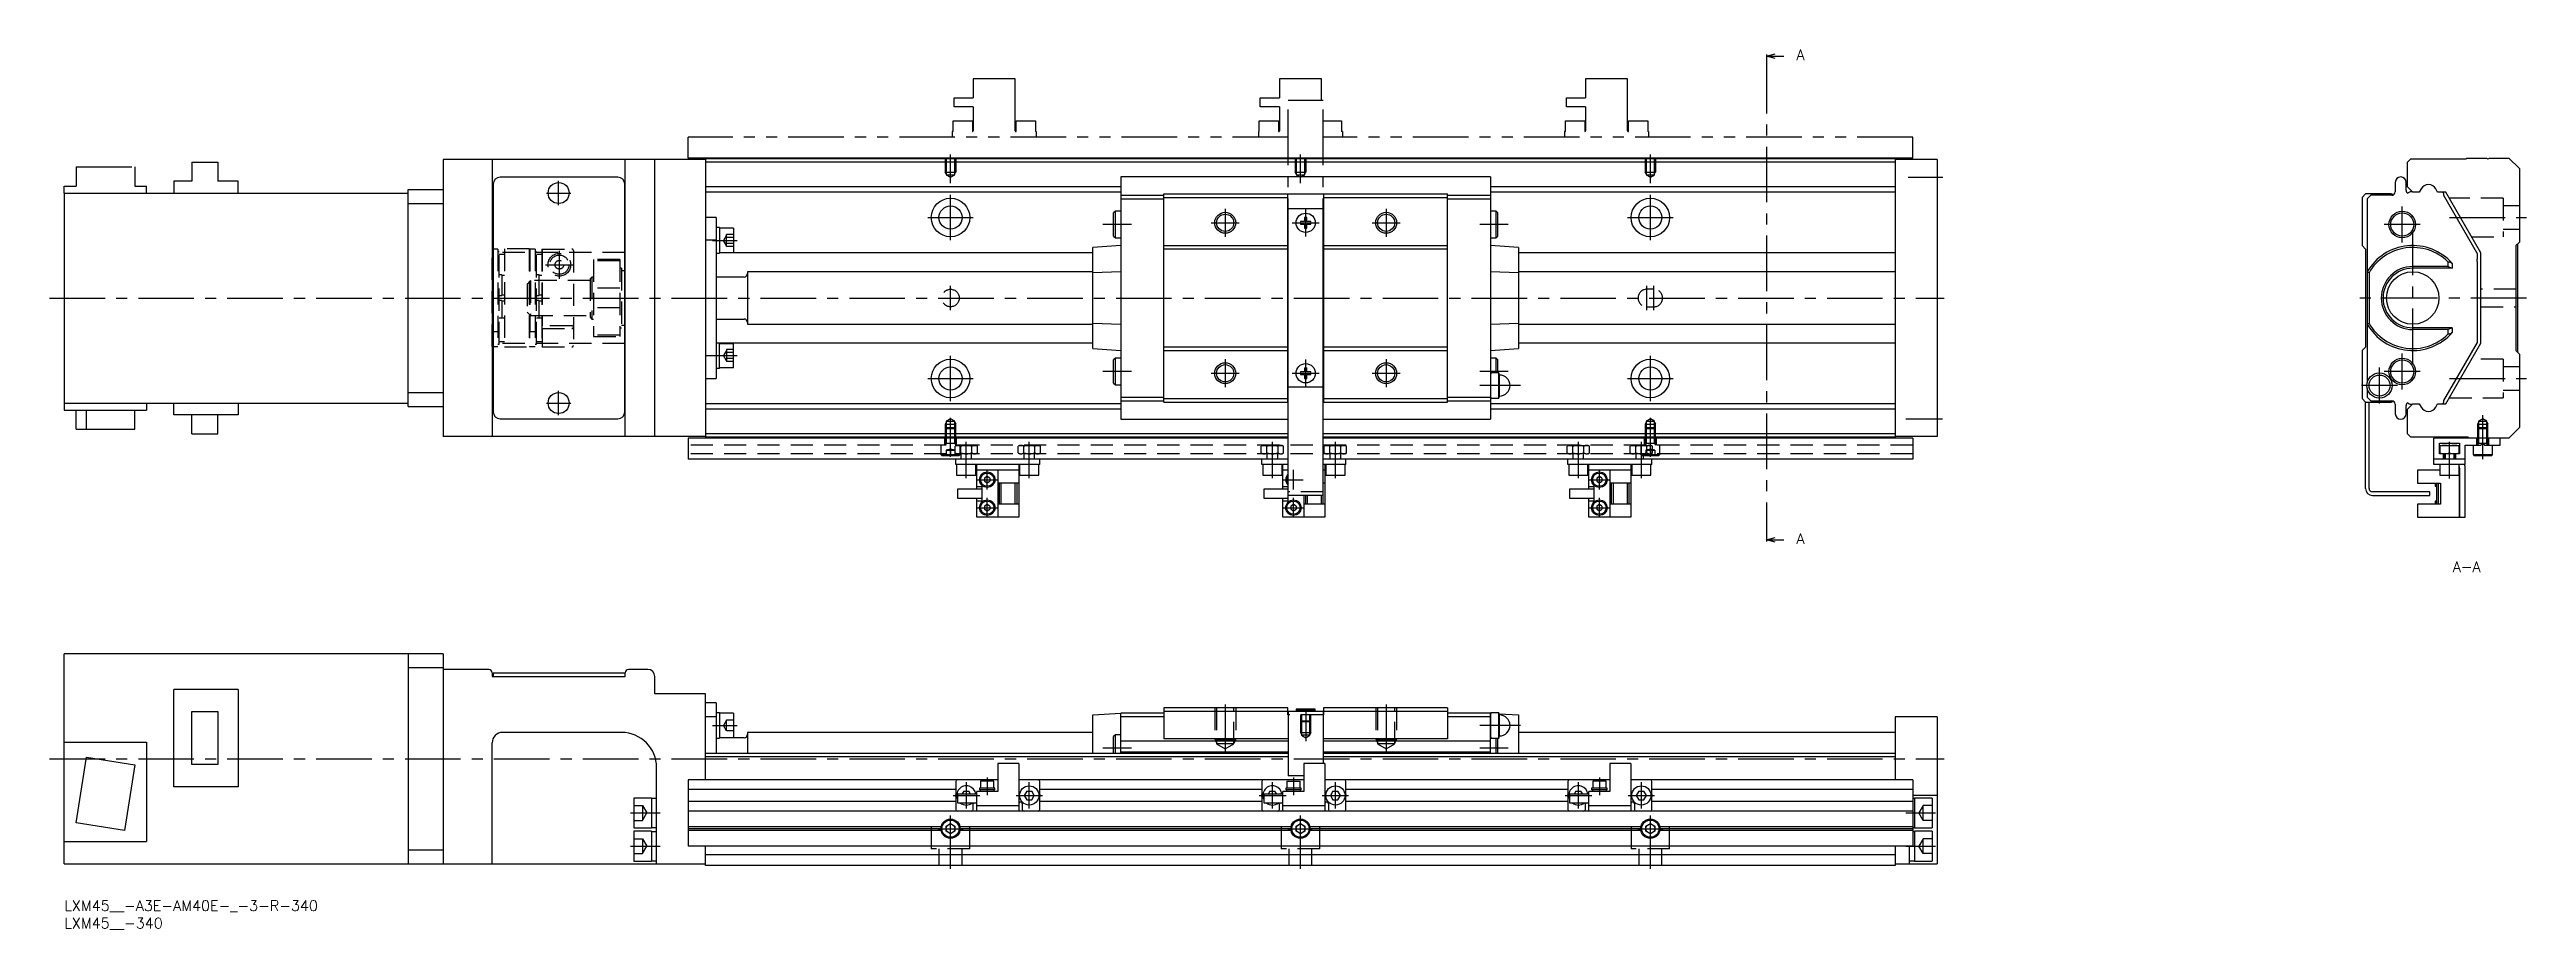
# Model space of a CAD drawing. Extents: x -4 to 704, y -8 to 243.
import ezdxf

# ---------------------------------------------------------------- set-up
doc = ezdxf.new("R2010")
doc.units = 0
doc.header["$LTSCALE"] = 0.5
for name, pattern in [('CENTER', [50.8, 31.75, -6.35, 6.35, -6.35]), ('DASHED', [19.05, 12.7, -6.35]), ('PHANTOM', [63.5, 31.75, -6.35, 6.35, -6.35, 6.35, -6.35])]:
    doc.linetypes.add(name, pattern=pattern)
for name, color, linetype in [('MSM_CENTER', 1, 'CENTER'), ('MSM_CONTINUOUS', 7, 'CONTINUOUS'), ('MSM_DASHED', 4, 'DASHED'), ('MSM_IMAGINARY', 6, 'PHANTOM'), ('MSM_NARROW', 5, 'CONTINUOUS'), ('MSM_PART_NUMBER', 7, 'CONTINUOUS')]:
    doc.layers.add(name, color=color, linetype=linetype)
doc.styles.get("Standard").update_dxf_attribs({"font": 'txt.shx', "height": 3, "bigfont": 'bigfont.shx'})

msp = doc.modelspace()

# ---------------------------------------------------------------- texts
at = {"layer": 'MSM_PART_NUMBER'}
for s, p in [('A', (495.08, 240.11)), ('A', (495.08, 101.88)), ('A-A', (682.61, 93.81))]:
    msp.add_text(s, height=3, dxfattribs=at).set_placement(p)

# ---------------------------------------------------------------- blocks, each defined once
blk = doc.blocks.new('*U8')
at = {"layer": 'MSM_PART_NUMBER'}
blk.add_text('LXM45__-A3E-AM40E-_-3-R-340', height=3, dxfattribs=at).set_placement((0, -3))
blk = doc.blocks.new('*U9')
at = {"layer": 'MSM_PART_NUMBER'}
blk.add_text('LXM45__-340', height=3, dxfattribs=at).set_placement((0, -8))

# ---------------------------------------------------------------- linework, layer by layer
at = {"layer": 'MSM_CENTER'}
for p, q in [((486.46, 240.74), (486.46, 103.51)), ((253.3, 204.91), (253.3, 213.12)), ((353.3, 204.91), (353.3, 213.12)), ((453.3, 204.91), (453.3, 213.12)), ((141.3, 198.62), (141.3, 205.62)), ((526.98, 206.62), (536.92, 206.62)), ((137.8, 202.12), (144.8, 202.12)), ((253.3, 188.62), (253.3, 201.62)), ((453.3, 188.62), (453.3, 201.62)), ((668.19, 188), (668.19, 198.25)), ((246.8, 195.12), (259.8, 195.12)), ((305, 193.12), (296.8, 193.12)), ((327.8, 193.62), (335.8, 193.62)), ((331.8, 197.62), (331.8, 189.62)), ((350.91, 193.62), (358.69, 193.62)), ((354.8, 189.74), (354.8, 197.51)), ((373.8, 193.62), (381.8, 193.62)), ((377.8, 197.62), (377.8, 189.62)), ((412.7, 193.12), (404.6, 193.12)), ((446.8, 195.12), (459.8, 195.12)), ((673.32, 193.12), (663.06, 193.12)), ((681.72, 195.12), (703.69, 195.12)), ((141.5, 177.63), (141.5, 185.63)), ((185.3, 188.58), (192.3, 188.58)), ((671.19, 153.22), (671.19, 191.02)), ((137.5, 181.63), (145.5, 181.63)), ((-4.2, 172.12), (537.3, 172.12)), ((253.3, 168.62), (253.3, 175.62)), ((452.3, 168.62), (452.3, 175.62)), ((454.3, 168.62), (454.3, 175.62)), ((703.69, 172.12), (655.69, 172.12)), ((668.19, 146), (668.19, 156.25)), ((185.3, 155.67), (192.3, 155.67)), ((246.8, 149.12), (259.8, 149.12)), ((253.3, 142.62), (253.3, 155.62)), ((305, 151.12), (296.8, 151.12)), ((327.8, 150.62), (335.8, 150.62)), ((331.8, 154.62), (331.8, 146.62)), ((350.91, 150.62), (358.69, 150.62)), ((354.8, 146.74), (354.8, 154.51)), ((373.8, 150.62), (381.8, 150.62)), ((377.8, 154.62), (377.8, 146.62)), ((412.7, 151.12), (404.6, 151.12)), ((446.8, 149.12), (459.8, 149.12)), ((453.3, 142.62), (453.3, 155.62)), ((661.69, 142), (661.69, 152.25)), ((673.32, 151.12), (663.06, 151.12)), ((681.72, 149.12), (703.69, 149.12)), ((137.8, 142.12), (144.8, 142.12)), ((141.3, 138.62), (141.3, 145.62)), ((416.2, 147.12), (404.6, 147.12)), ((666.82, 147.12), (656.56, 147.12)), ((253.3, 126.72), (253.3, 137.91)), ((453.3, 126.72), (453.3, 137.91)), ((526.3, 137.62), (536.8, 137.62)), ((691.18, 126.12), (691.18, 138.63)), ((257.8, 120.62), (257.8, 131.02)), ((275.8, 120.62), (275.8, 131.02)), ((345.3, 120.62), (345.3, 131.02)), ((363.3, 120.62), (363.3, 131.02)), ((432.73, 120.62), (432.73, 131.02)), ((450.73, 120.62), (450.73, 131.02)), ((681.69, 120.52), (681.69, 131.02)), ((263.8, 117.41), (263.8, 123.03)), ((351.3, 117.41), (351.3, 123.03)), ((438.73, 117.41), (438.73, 123.03)), ((260.99, 120.22), (266.61, 120.22)), ((263.8, 109.41), (263.8, 115.03)), ((348.49, 120.22), (354.11, 120.22)), ((351.3, 109.41), (351.3, 115.03)), ((435.92, 120.22), (441.54, 120.22)), ((438.73, 109.41), (438.73, 115.03)), ((260.99, 112.22), (266.61, 112.22)), ((348.49, 112.22), (354.11, 112.22)), ((435.92, 112.22), (441.54, 112.22)), ((185.3, 50), (192.3, 50)), ((331.8, 56), (331.8, 42.3)), ((354.8, 54), (354.8, 45.5)), ((377.8, 56), (377.8, 42.3)), ((416.2, 50), (404.6, 50)), ((305, 43.5), (296.8, 43.5)), ((412.7, 43.5), (404.6, 43.5)), ((-4.2, 40.5), (537.3, 40.5)), ((254.05, 30), (261.69, 30)), ((257.87, 26.25), (257.87, 33.75)), ((263.8, 35.1), (263.8, 30.1)), ((272.05, 30), (279.55, 30)), ((275.8, 26.25), (275.8, 33.75)), ((341.55, 30), (349.19, 30)), ((345.3, 26.25), (345.3, 33.75)), ((351.3, 35.1), (351.3, 30.1)), ((359.55, 30), (367.05, 30)), ((363.3, 26.25), (363.3, 33.75)), ((428.98, 30), (436.62, 30)), ((432.73, 26.25), (432.73, 33.75)), ((432.8, 27.11), (432.8, 32.89)), ((438.73, 35.1), (438.73, 30.1)), ((446.98, 30), (454.48, 30)), ((450.73, 26.25), (450.73, 33.75)), ((161.8, 25), (170.3, 25)), ((253.3, 9), (253.3, 24.25)), ((353.3, 9), (353.3, 24.25)), ((453.3, 9), (453.3, 24.25)), ((526.3, 25), (534.8, 25)), ((161.8, 15.5), (170.3, 15.5)), ((249.68, 20.5), (256.93, 20.5)), ((349.68, 20.5), (356.68, 20.5)), ((449.68, 20.5), (456.93, 20.5)), ((526.3, 15.5), (534.8, 15.5))]:
    msp.add_line(p, q, dxfattribs=at)
at = {"layer": 'MSM_CONTINUOUS'}
for p, q in [((486.46, 241.24), (488.96, 241.91)), ((486.46, 241.74), (486.46, 240.74)), ((486.46, 241.24), (491.46, 241.24)), ((488.96, 240.57), (486.46, 241.24)), ((183.3, 211.72), (108.3, 211.72)), ((108.3, 211.72), (108.3, 132.52)), ((122.3, 211.72), (122.3, 132.52)), ((158.2, 206.62), (124.6, 206.62)), ((160.3, 132.52), (160.3, 211.72)), ((168.8, 132.52), (168.8, 211.72)), ((523.3, 212.12), (183.3, 212.12)), ((183.3, 212.12), (183.3, 132.12)), ((523.3, 211.92), (183.3, 211.92)), ((523.3, 210.92), (183.3, 210.92)), ((407.6, 206.72), (302, 206.72)), ((302, 206.72), (302, 137.52)), ((407.6, 206.72), (407.6, 137.52)), ((523.3, 212.12), (523.3, 132.12)), ((535.3, 211.72), (523.3, 211.72)), ((535.3, 211.72), (535.3, 132.52)), ((669.69, 210.92), (670.69, 211.92)), ((669.69, 203.87), (669.69, 210.92)), ((670.69, 211.92), (686.49, 211.92)), ((686.49, 211.92), (686.69, 212.12)), ((686.69, 212.12), (692.29, 212.12)), ((693.09, 212.12), (698.69, 212.12)), ((698.69, 212.12), (701.69, 209.12)), ((701.69, 209.12), (701.69, 188.12)), ((0, 202.12), (0, 140.12)), ((0, 202.12), (98.3, 202.12)), ((98.3, 141.12), (98.3, 203.12)), ((98.3, 203.12), (108.3, 203.12)), ((98.3, 199.12), (108.3, 199.12)), ((122.6, 202.22), (122.3, 202.22)), ((122.6, 204.62), (122.6, 139.62)), ((160.2, 139.62), (160.2, 204.62)), ((160.3, 202.22), (160.2, 202.22)), ((302, 203.87), (183.3, 203.87)), ((302, 202.37), (183.3, 202.37)), ((302, 201.47), (314.3, 201.47)), ((302, 200.47), (314.3, 200.47)), ((314.3, 201.88), (395.3, 201.88)), ((314.3, 142.38), (314.3, 201.88)), ((314.3, 200.88), (349.7, 200.88)), ((349.7, 142.38), (349.7, 201.88)), ((359.9, 201.88), (359.9, 142.38)), ((359.9, 200.88), (395.3, 200.88)), ((395.3, 142.38), (395.3, 201.88)), ((395.3, 201.47), (407.6, 201.47)), ((395.3, 200.47), (407.6, 200.47)), ((523.3, 203.87), (407.6, 203.87)), ((523.3, 202.37), (407.6, 202.37)), ((657.69, 201.87), (656.69, 200.87)), ((656.69, 200.87), (656.69, 187.12)), ((665.06, 201.87), (657.69, 201.87)), ((659.19, 201.47), (658.19, 200.47)), ((658.19, 200.47), (658.19, 147.97)), ((665.19, 201.47), (659.19, 201.47)), ((666.19, 205.17), (666.19, 202.47)), ((669.29, 202.87), (669.29, 205.17)), ((671.19, 202.37), (669.69, 203.87)), ((671.14, 202.42), (670.49, 202.42)), ((673.07, 202.37), (671.19, 202.37)), ((673.59, 203.27), (673.07, 202.37)), ((678.3, 202.37), (677.79, 203.27)), ((680.69, 202.37), (678.3, 202.37)), ((680.08, 201.42), (680.08, 201.62)), ((689.69, 184.79), (680.08, 201.42)), ((690.69, 185.05), (680.69, 202.37)), ((122.6, 197.72), (122.3, 197.72)), ((160.3, 197.72), (160.2, 197.72)), ((186.3, 195.12), (183.3, 195.12)), ((186.3, 195.12), (186.3, 149.12)), ((187.3, 192.23), (186.3, 192.23)), ((187.3, 192.23), (187.3, 184.93)), ((191.3, 192.08), (187.3, 192.08)), ((191.3, 192.08), (191.3, 185.08)), ((300.4, 196.92), (299.9, 196.42)), ((299.9, 189.82), (299.9, 196.42)), ((300.4, 189.32), (300.4, 196.92)), ((302, 196.92), (300.4, 196.92)), ((359.8, 197.62), (349.8, 197.62)), ((349.8, 114.22), (349.8, 197.62)), ((354.43, 193.99), (353.29, 193.99)), ((353.29, 193.25), (354.43, 193.25)), ((354.43, 195.13), (354.43, 193.99)), ((354.43, 193.25), (354.43, 192.12)), ((355.17, 193.99), (355.17, 195.13)), ((356.31, 193.99), (355.17, 193.99)), ((355.17, 193.25), (356.31, 193.25)), ((355.17, 192.12), (355.17, 193.25)), ((359.8, 113.22), (359.8, 197.62)), ((409.2, 196.92), (407.6, 196.92)), ((409.7, 196.42), (409.2, 196.92)), ((409.2, 189.32), (409.2, 196.92)), ((409.7, 189.82), (409.7, 196.42)), ((122.6, 185.12), (122.3, 185.12)), ((160.3, 185.12), (160.2, 185.12)), ((186.3, 188.65), (183.3, 188.65)), ((186.3, 184.93), (187.3, 184.93)), ((187.3, 185.08), (191.3, 185.08)), ((294, 185.05), (187.3, 185.05)), ((302, 187.12), (294, 186.57)), ((294, 157.68), (294, 186.57)), ((299.9, 189.82), (300.4, 189.32)), ((300.4, 189.32), (302, 189.32)), ((314.3, 187.13), (349.7, 187.13)), ((314.3, 186.13), (349.7, 186.13)), ((359.9, 187.13), (395.3, 187.13)), ((359.9, 186.13), (395.3, 186.13)), ((407.6, 189.32), (409.2, 189.32)), ((415.6, 186.57), (407.6, 187.12)), ((409.2, 189.32), (409.7, 189.82)), ((415.6, 186.57), (415.6, 157.68)), ((523.3, 185.05), (415.6, 185.05)), ((656.69, 187.12), (657.69, 186.12)), ((657.69, 186.12), (657.69, 158.12)), ((689.69, 183.27), (689.69, 184.79)), ((690.69, 159.2), (690.69, 185.05)), ((701.69, 188.12), (700.69, 187.12)), ((700.69, 187.12), (700.69, 157.12)), ((701.19, 156.62), (701.19, 187.62)), ((160.3, 179.87), (160.2, 179.87)), ((194.3, 178.12), (186.3, 178.12)), ((195.3, 179.62), (195.3, 164.62)), ((294, 179.62), (195.3, 179.62)), ((302, 179.61), (294, 179.36)), ((415.6, 179.36), (407.6, 179.61)), ((523.3, 179.62), (415.6, 179.62)), ((658.69, 179.36), (658.19, 179.61)), ((658.69, 179.36), (658.69, 164.89)), ((681.25, 181.12), (671.19, 181.12)), ((682.47, 180.62), (671.19, 180.62)), ((681.25, 182.49), (681.25, 181.12)), ((681.25, 181.12), (682.47, 180.62)), ((682.47, 182.01), (682.47, 180.62)), ((689.69, 159.46), (689.69, 182.47)), ((160.2, 164.37), (160.3, 164.37)), ((186.3, 166.12), (194.3, 166.12)), ((195.3, 164.62), (294, 164.62)), ((294, 164.89), (302, 164.64)), ((407.6, 164.64), (415.6, 164.89)), ((415.6, 164.62), (523.3, 164.62)), ((658.19, 164.64), (658.69, 164.89)), ((682.47, 163.62), (671.19, 163.62)), ((681.25, 163.12), (671.19, 163.12)), ((682.47, 163.62), (681.25, 163.12)), ((681.25, 163.12), (681.25, 161.76)), ((682.47, 163.62), (682.47, 162.24)), ((122.6, 159.12), (122.3, 159.12)), ((160.3, 159.12), (160.2, 159.12)), ((186.3, 159.32), (187.3, 159.32)), ((187.3, 152.02), (187.3, 159.32)), ((294, 159.2), (187.3, 159.2)), ((187.3, 159.17), (191.3, 159.17)), ((191.3, 152.17), (191.3, 159.17)), ((294, 157.68), (302, 157.12)), ((314.3, 158.13), (349.7, 158.13)), ((314.3, 157.13), (349.7, 157.13)), ((359.9, 158.13), (395.3, 158.13)), ((359.9, 157.13), (395.3, 157.13)), ((407.6, 157.12), (415.6, 157.68)), ((523.3, 159.2), (415.6, 159.2)), ((657.69, 158.12), (656.69, 157.12)), ((656.69, 157.12), (656.69, 143.37)), ((680.08, 142.82), (689.69, 159.46)), ((680.69, 141.87), (690.69, 159.2)), ((700.69, 157.12), (701.69, 156.12)), ((701.69, 156.12), (701.69, 135.12)), ((186.3, 155.6), (183.3, 155.6)), ((183.3, 149.12), (186.3, 149.12)), ((187.3, 152.02), (186.3, 152.02)), ((191.3, 152.17), (187.3, 152.17)), ((300.4, 154.92), (299.9, 154.42)), ((299.9, 147.82), (299.9, 154.42)), ((300.4, 147.32), (300.4, 154.92)), ((302, 154.92), (300.4, 154.92)), ((354.43, 150.99), (353.29, 150.99)), ((353.29, 150.25), (354.43, 150.25)), ((354.43, 152.13), (354.43, 150.99)), ((354.43, 150.25), (354.43, 149.12)), ((355.17, 150.99), (355.17, 152.13)), ((356.31, 150.99), (355.17, 150.99)), ((355.17, 149.12), (355.17, 150.25)), ((355.17, 150.25), (356.31, 150.25)), ((409.2, 154.92), (407.6, 154.92)), ((407.76, 150.72), (407.6, 150.12)), ((407.76, 143.52), (407.76, 150.72)), ((410.04, 150.72), (407.76, 150.72)), ((409.7, 154.42), (409.2, 154.92)), ((409.2, 150.72), (409.2, 154.92)), ((409.7, 150.72), (409.7, 154.42)), ((410.04, 143.52), (410.04, 150.72)), ((410.2, 150.12), (410.04, 150.72)), ((410.2, 144.12), (410.2, 150.12)), ((0, 142.12), (98.3, 142.12)), ((23.5, 142.12), (23.5, 140.12)), ((31.35, 138.72), (31.35, 142.12)), ((49.7, 142.12), (49.7, 138.72)), ((98.3, 145.12), (108.3, 145.12)), ((122.6, 146.52), (122.3, 146.52)), ((122.3, 142.02), (122.6, 142.02)), ((160.3, 146.52), (160.2, 146.52)), ((160.2, 142.02), (160.3, 142.02)), ((302, 141.87), (183.3, 141.87)), ((299.9, 147.82), (300.4, 147.32)), ((300.4, 147.32), (302, 147.32)), ((302, 143.77), (314.3, 143.77)), ((302, 142.77), (314.3, 142.77)), ((314.3, 143.38), (349.7, 143.38)), ((314.3, 142.38), (349.8, 142.38)), ((359.8, 142.38), (395.3, 142.38)), ((359.9, 143.38), (395.3, 143.38)), ((395.3, 143.77), (407.6, 143.77)), ((395.3, 142.77), (407.6, 142.77)), ((407.6, 144.12), (407.76, 143.52)), ((523.3, 141.87), (407.6, 141.87)), ((407.76, 143.52), (410.04, 143.52)), ((410.04, 143.52), (410.2, 144.12)), ((656.69, 143.37), (657.69, 142.37)), ((657.69, 117.72), (657.69, 142.37)), ((657.69, 142.37), (665.06, 142.37)), ((658.19, 146.28), (658.19, 143.77)), ((658.19, 143.77), (659.19, 142.77)), ((658.69, 117.72), (658.69, 142.37)), ((659.19, 142.77), (665.19, 142.77)), ((666.19, 141.77), (666.19, 139.07)), ((669.69, 140.37), (671.19, 141.87)), ((670.49, 141.82), (671.14, 141.82)), ((671.19, 141.87), (673.07, 141.87)), ((673.07, 141.87), (673.59, 140.98)), ((677.79, 140.98), (678.3, 141.87)), ((678.3, 141.87), (680.69, 141.87)), ((680.08, 142.62), (680.08, 142.82)), ((0, 140.12), (23.5, 140.12)), ((3.4, 134.62), (3.4, 140.12)), ((3.4, 134.62), (20.2, 134.62)), ((6.37, 134.62), (6.37, 140.12)), ((20.2, 134.62), (20.2, 140.12)), ((49.7, 138.72), (31.35, 138.72)), ((36.48, 133.32), (36.48, 138.72)), ((43.93, 133.32), (43.93, 138.72)), ((98.3, 141.12), (108.3, 141.12)), ((124.6, 137.62), (158.2, 137.62)), ((302, 140.37), (183.3, 140.37)), ((302, 137.52), (349.8, 137.52)), ((359.8, 137.52), (407.6, 137.52)), ((523.3, 140.37), (407.6, 140.37)), ((669.29, 139.07), (669.29, 141.37)), ((669.69, 133.32), (669.69, 140.37)), ((701.69, 135.12), (698.69, 132.12)), ((36.48, 133.32), (43.93, 133.32)), ((183.3, 132.52), (108.3, 132.52)), ((178.3, 132.12), (178.3, 126.12)), ((349.8, 132.12), (178.3, 132.12)), ((349.8, 133.32), (183.3, 133.32)), ((349.8, 132.32), (183.3, 132.32)), ((523.3, 133.32), (359.8, 133.32)), ((523.3, 132.32), (359.8, 132.32)), ((528.3, 132.12), (359.8, 132.12)), ((535.3, 132.52), (523.3, 132.52)), ((528.3, 132.12), (528.3, 126.12)), ((670.69, 132.32), (669.69, 133.32)), ((686.99, 132.32), (670.69, 132.32)), ((677.19, 124.52), (677.19, 132.12)), ((698.69, 132.12), (677.19, 132.12)), ((678.84, 130.62), (684.54, 130.62)), ((678.84, 127.62), (678.84, 130.62)), ((684.54, 127.62), (678.84, 127.62)), ((678.94, 130.02), (684.44, 130.02)), ((678.94, 130.02), (678.94, 127.62)), ((679.99, 126.12), (679.99, 127.62)), ((680.19, 127.62), (680.19, 126.12)), ((681.69, 127.87), (681.69, 129.78)), ((683.19, 126.12), (683.19, 127.62)), ((683.39, 127.62), (683.39, 126.12)), ((684.44, 127.62), (684.44, 130.02)), ((684.54, 130.62), (684.54, 127.62)), ((686.19, 124.52), (686.19, 130.12)), ((686.19, 130.12), (690.69, 130.12)), ((687.19, 132.12), (686.99, 132.32)), ((688.44, 130.12), (688.44, 127.42)), ((688.44, 127.42), (693.94, 127.42)), ((688.44, 127.42), (688.61, 127.12)), ((690.69, 130.12), (691.19, 130.62)), ((691.19, 130.62), (691.69, 130.12)), ((691.69, 130.12), (696.19, 130.12)), ((693.77, 127.12), (693.94, 127.42)), ((693.94, 127.42), (693.94, 130.12)), ((696.19, 130.12), (696.19, 132.12)), ((349.8, 126.12), (178.3, 126.12)), ((254.8, 124.52), (254.8, 126.12)), ((278.8, 124.52), (254.8, 124.52)), ((255.05, 124.52), (255.05, 121.52)), ((255.05, 121.52), (260.55, 121.52)), ((260.55, 121.52), (260.55, 124.52)), ((260.8, 117.47), (260.8, 124.39)), ((272.8, 122.92), (260.8, 122.92)), ((263.8, 121.09), (263.05, 120.66)), ((263.05, 120.66), (263.05, 119.79)), ((264.55, 120.66), (263.8, 121.09)), ((264.55, 120.66), (264.55, 119.79)), ((266.8, 122.92), (266.8, 109.52)), ((272.8, 124.39), (272.8, 109.52)), ((273.05, 124.52), (273.05, 121.52)), ((273.05, 121.52), (278.55, 121.52)), ((278.55, 121.52), (278.55, 124.52)), ((278.8, 124.52), (278.8, 126.12)), ((342.3, 124.52), (342.3, 126.12)), ((349.8, 124.52), (342.3, 124.52)), ((342.55, 124.52), (342.55, 121.52)), ((342.55, 121.52), (348.05, 121.52)), ((348.05, 121.52), (348.05, 124.52)), ((348.3, 117.47), (348.3, 124.39)), ((349.8, 122.92), (348.3, 122.92)), ((528.3, 126.12), (359.8, 126.12)), ((366.3, 124.52), (359.8, 124.52)), ((360.3, 122.92), (359.8, 122.92)), ((360.3, 124.39), (360.3, 109.52)), ((360.55, 124.52), (360.55, 121.52)), ((360.55, 121.52), (366.05, 121.52)), ((366.05, 121.52), (366.05, 124.52)), ((366.3, 124.52), (366.3, 126.12)), ((429.73, 124.52), (429.73, 126.12)), ((453.73, 124.52), (429.73, 124.52)), ((429.98, 124.52), (429.98, 121.52)), ((429.98, 121.52), (435.48, 121.52)), ((435.48, 121.52), (435.48, 124.52)), ((435.73, 117.47), (435.73, 124.39)), ((447.73, 122.92), (435.73, 122.92)), ((438.73, 121.09), (437.98, 120.66)), ((437.98, 120.66), (437.98, 119.79)), ((439.48, 120.66), (438.73, 121.09)), ((439.48, 120.66), (439.48, 119.79)), ((441.73, 122.92), (441.73, 109.52)), ((447.73, 124.39), (447.73, 109.52)), ((447.98, 124.52), (447.98, 121.52)), ((447.98, 121.52), (453.48, 121.52)), ((453.48, 121.52), (453.48, 124.52)), ((453.73, 124.52), (453.73, 126.12)), ((678.94, 122.92), (672.59, 122.92)), ((672.59, 122.92), (672.59, 119.22)), ((686.19, 126.12), (677.19, 126.12)), ((686.19, 124.52), (677.19, 124.52)), ((678.94, 124.52), (678.94, 121.52)), ((678.94, 121.52), (684.44, 121.52)), ((684.44, 121.52), (684.44, 124.52)), ((684.54, 122.92), (684.44, 122.92)), ((684.54, 109.52), (684.54, 122.92)), ((684.54, 122.87), (684.59, 122.87)), ((684.59, 123.52), (684.59, 109.52)), ((686.19, 109.52), (686.19, 123.52)), ((688.61, 127.12), (693.77, 127.12)), ((255.3, 117.47), (255.3, 114.97)), ((262.3, 117.47), (255.3, 117.47)), ((255.3, 114.97), (262.3, 114.97)), ((262.3, 118.22), (260.8, 118.22)), ((260.8, 109.52), (260.8, 114.97)), ((260.8, 114.22), (262.3, 114.22)), ((262.3, 114.22), (262.3, 118.22)), ((263.05, 119.79), (263.8, 119.36)), ((263.8, 119.36), (264.55, 119.79)), ((272.8, 119.22), (266.8, 119.22)), ((267.3, 113.22), (267.3, 119.22)), ((267.8, 113.22), (267.8, 119.22)), ((271.8, 113.22), (271.8, 119.22)), ((272.3, 113.22), (272.3, 119.22)), ((342.8, 117.47), (342.8, 114.97)), ((349.8, 117.47), (342.8, 117.47)), ((342.8, 114.97), (349.8, 114.97)), ((349.8, 118.22), (348.3, 118.22)), ((348.3, 109.52), (348.3, 114.97)), ((348.3, 114.22), (349.8, 114.22)), ((359.8, 115.72), (349.8, 115.72)), ((354.3, 115.72), (354.3, 109.52)), ((354.8, 113.22), (354.8, 115.72)), ((355.3, 113.22), (355.3, 115.72)), ((359.3, 113.22), (359.3, 115.72)), ((360.3, 119.22), (359.8, 119.22)), ((430.23, 117.47), (430.23, 114.97)), ((437.23, 117.47), (430.23, 117.47)), ((430.23, 114.97), (437.23, 114.97)), ((437.23, 118.22), (435.73, 118.22)), ((435.73, 109.52), (435.73, 114.97)), ((435.73, 114.22), (437.23, 114.22)), ((437.23, 114.22), (437.23, 118.22)), ((437.98, 119.79), (438.73, 119.36)), ((438.73, 119.36), (439.48, 119.79)), ((447.73, 119.22), (441.73, 119.22)), ((442.23, 113.22), (442.23, 119.22)), ((442.73, 113.22), (442.73, 119.22)), ((446.73, 113.22), (446.73, 119.22)), ((447.23, 113.22), (447.23, 119.22)), ((676.09, 116.72), (659.69, 116.72)), ((659.69, 115.72), (676.09, 115.72)), ((672.59, 119.22), (679.09, 119.22)), ((676.09, 115.72), (676.09, 116.72)), ((677.59, 119.22), (677.59, 118.32)), ((677.59, 118.32), (678.09, 118.32)), ((677.59, 114.12), (677.59, 113.22)), ((678.09, 114.12), (677.59, 114.12)), ((678.09, 113.22), (678.09, 119.22)), ((678.59, 113.22), (678.59, 119.22)), ((679.09, 119.22), (679.09, 113.22)), ((272.8, 109.52), (260.8, 109.52)), ((263.8, 113.09), (263.05, 112.66)), ((263.05, 112.66), (263.05, 111.79)), ((263.05, 111.79), (263.8, 111.36)), ((264.55, 112.66), (263.8, 113.09)), ((263.8, 111.36), (264.55, 111.79)), ((264.55, 112.66), (264.55, 111.79)), ((272.8, 113.22), (266.8, 113.22)), ((360.3, 109.52), (348.3, 109.52)), ((351.3, 113.09), (350.55, 112.66)), ((350.55, 112.66), (350.55, 111.79)), ((350.55, 111.79), (351.3, 111.36)), ((352.05, 112.66), (351.3, 113.09)), ((351.3, 111.36), (352.05, 111.79)), ((352.05, 112.66), (352.05, 111.79)), ((360.3, 113.22), (354.3, 113.22)), ((447.73, 109.52), (435.73, 109.52)), ((438.73, 113.09), (437.98, 112.66)), ((437.98, 112.66), (437.98, 111.79)), ((437.98, 111.79), (438.73, 111.36)), ((439.48, 112.66), (438.73, 113.09)), ((438.73, 111.36), (439.48, 111.79)), ((439.48, 112.66), (439.48, 111.79)), ((447.73, 113.22), (441.73, 113.22)), ((672.59, 113.22), (672.59, 109.52)), ((679.09, 113.22), (672.59, 113.22)), ((672.59, 109.52), (684.54, 109.52)), ((684.54, 109.57), (684.59, 109.57)), ((684.59, 109.52), (686.19, 109.52)), ((486.46, 103.01), (488.96, 103.68)), ((486.46, 103.51), (486.46, 102.51)), ((486.46, 103.01), (491.46, 103.01)), ((488.96, 102.34), (486.46, 103.01)), ((0, 10.5), (0, 70.5)), ((108.3, 70.5), (0, 70.5)), ((98.3, 70.5), (98.3, 10.5)), ((108.3, 66.5), (98.3, 66.5)), ((108.3, 70.5), (108.3, 10.5)), ((121.3, 66), (108.3, 66)), ((122.3, 65), (122.3, 64)), ((122.3, 64), (160.3, 64)), ((122.6, 65), (160.2, 65)), ((122.6, 65), (122.6, 64)), ((160.2, 65), (160.2, 64)), ((160.3, 64), (160.3, 65)), ((166.8, 66), (161.3, 66)), ((168.8, 59), (168.8, 64)), ((31.35, 32.5), (31.35, 60.3)), ((49.7, 60.3), (31.35, 60.3)), ((49.7, 60.3), (49.7, 32.5)), ((183.3, 59), (168.8, 59)), ((183.3, 34.5), (183.3, 59)), ((36.48, 38.85), (36.48, 53.95)), ((36.48, 53.95), (43.93, 53.95)), ((43.93, 53.95), (43.93, 38.85)), ((186.3, 56.5), (183.3, 56.5)), ((186.3, 52.5), (183.3, 52.5)), ((186.3, 56.47), (186.3, 42)), ((187.3, 53.65), (186.3, 53.65)), ((187.3, 53.62), (187.3, 46.35)), ((191.3, 53.5), (187.3, 53.5)), ((191.3, 53.5), (191.3, 46.5)), ((294, 53), (302, 53.5)), ((294, 42), (294, 53)), ((314.3, 53.5), (302, 53.5)), ((302, 42), (302, 53.5)), ((314.3, 52.5), (302, 52.5)), ((349.7, 55), (314.3, 55)), ((314.3, 55), (314.3, 46.15)), ((349.7, 54), (314.3, 54)), ((349.7, 53), (349.7, 55)), ((349.7, 53), (349.8, 53)), ((349.8, 54), (349.8, 35.6)), ((359.8, 54), (349.8, 54)), ((357.55, 54.65), (352.05, 54.65)), ((352.05, 54.65), (352.05, 54.25)), ((357.55, 54.25), (352.05, 54.25)), ((352.05, 54.25), (352.3, 54)), ((357.3, 54), (357.55, 54.25)), ((357.55, 54.25), (357.55, 54.65)), ((359.8, 54), (359.8, 39.1)), ((359.8, 53), (359.9, 53)), ((359.9, 55), (359.9, 53)), ((395.3, 55), (359.9, 55)), ((395.3, 54), (359.9, 54)), ((395.3, 55), (395.3, 46.15)), ((407.6, 53.5), (395.3, 53.5)), ((407.6, 52.5), (395.3, 52.5)), ((407.76, 53.6), (407.6, 53)), ((407.6, 53.5), (407.73, 53.49)), ((407.6, 42), (407.6, 53.5)), ((407.76, 46.4), (407.76, 53.6)), ((410.04, 53.6), (407.76, 53.6)), ((410.2, 53), (410.04, 53.6)), ((410.04, 46.4), (410.04, 53.6)), ((410.11, 53.34), (415.6, 53)), ((410.2, 47), (410.2, 53)), ((415.6, 53), (415.6, 42)), ((535.3, 52.5), (523.3, 52.5)), ((523.3, 52.5), (523.3, 34.5)), ((535.3, 52.5), (535.3, 10.5)), ((0, 45.2), (23.5, 45.2)), ((23.5, 45.2), (23.5, 16.8)), ((122.3, 10.5), (122.3, 45)), ((159.3, 48), (125.3, 48)), ((186.3, 46.35), (187.3, 46.35)), ((194.3, 46.5), (187.3, 46.5)), ((195.3, 48), (195.3, 42)), ((294, 48), (195.3, 48)), ((300.4, 47.3), (299.9, 46.8)), ((299.9, 42), (299.9, 46.8)), ((300.4, 42), (300.4, 47.3)), ((302, 47.3), (300.4, 47.3)), ((349.8, 45.5), (302, 45.5)), ((349.8, 46.15), (314.3, 46.15)), ((395.3, 46.15), (359.8, 46.15)), ((407.6, 45.5), (359.8, 45.5)), ((407.6, 47), (407.76, 46.4)), ((407.76, 46.4), (410.04, 46.4)), ((409.2, 42), (409.2, 46.4)), ((409.7, 42), (409.7, 46.4)), ((410.04, 46.4), (410.2, 47)), ((523.3, 48), (415.6, 48)), ((3.4, 22.21), (6.37, 40.98)), ((6.37, 40.98), (20.2, 38.79)), ((20.2, 38.79), (17.23, 20.02)), ((43.93, 38.85), (36.48, 38.85)), ((169.3, 10.5), (169.3, 38)), ((349.8, 42), (183.3, 42)), ((349.8, 41), (183.3, 41)), ((272.8, 39.1), (266.8, 39.1)), ((266.8, 39.1), (266.8, 31.1)), ((272.8, 39.1), (272.8, 25.5)), ((349.8, 42.4), (302, 42.4)), ((354.3, 35.6), (349.8, 35.6)), ((360.3, 39.1), (354.3, 39.1)), ((354.3, 39.1), (354.3, 31.1)), ((407.6, 42.4), (359.8, 42.4)), ((523.3, 42), (359.8, 42)), ((523.3, 41), (359.8, 41)), ((360.3, 39.1), (360.3, 25.5)), ((447.73, 39.1), (441.73, 39.1)), ((441.73, 39.1), (441.73, 31.1)), ((447.73, 39.1), (447.73, 25.5)), ((49.7, 32.5), (31.35, 32.5)), ((167.8, 29.25), (162.8, 29.25)), ((162.8, 29.25), (162.8, 20.75)), ((167.8, 29.25), (167.8, 20.75)), ((169.3, 29.15), (167.8, 29.15)), ((178.3, 34.5), (178.3, 15.5)), ((266.8, 34.5), (178.3, 34.5)), ((254.8, 31.7), (178.3, 31.7)), ((254.8, 30.3), (254.62, 30)), ((254.62, 30), (254.8, 29.7)), ((254.8, 34), (254.8, 26)), ((260.8, 30.35), (255.3, 30.35)), ((255.3, 30.35), (255.3, 27.85)), ((257.08, 31.25), (256.56, 30.35)), ((257.08, 31.25), (258.52, 31.25)), ((259.04, 30.35), (258.52, 31.25)), ((266.8, 31.1), (260.8, 31.1)), ((260.8, 25.5), (260.8, 31.1)), ((261.6, 32.1), (261.6, 31.6)), ((266, 32.1), (261.6, 32.1)), ((266, 31.6), (261.6, 31.6)), ((261.8, 31.6), (261.8, 31.1)), ((261.9, 34.1), (261.9, 32.1)), ((265.7, 34.1), (261.9, 34.1)), ((265.7, 32.1), (265.7, 34.1)), ((265.8, 31.1), (265.8, 31.6)), ((266, 31.6), (266, 32.1)), ((354.3, 34.5), (272.8, 34.5)), ((275.08, 31.25), (274.36, 30)), ((274.36, 30), (275.08, 28.75)), ((275.08, 31.25), (276.52, 31.25)), ((275.08, 28.75), (276.52, 28.75)), ((277.24, 30), (276.52, 31.25)), ((276.52, 28.75), (277.24, 30)), ((278.8, 26), (278.8, 34)), ((342.3, 31.7), (278.8, 31.7)), ((278.98, 30), (278.8, 30.3)), ((278.8, 29.7), (278.98, 30)), ((342.3, 30.3), (342.12, 30)), ((342.12, 30), (342.3, 29.7)), ((342.3, 34), (342.3, 26)), ((348.3, 30.35), (342.8, 30.35)), ((342.8, 30.35), (342.8, 27.85)), ((344.58, 31.25), (344.06, 30.35)), ((344.58, 31.25), (346.02, 31.25)), ((346.54, 30.35), (346.02, 31.25)), ((354.3, 31.1), (348.3, 31.1)), ((348.3, 25.5), (348.3, 31.1)), ((349.1, 32.1), (349.1, 31.6)), ((353.5, 32.1), (349.1, 32.1)), ((353.5, 31.6), (349.1, 31.6)), ((349.3, 31.6), (349.3, 31.1)), ((349.4, 34.1), (349.4, 32.1)), ((349.4, 34.1), (353.2, 34.1)), ((353.2, 32.1), (353.2, 34.1)), ((353.3, 31.1), (353.3, 31.6)), ((353.5, 31.6), (353.5, 32.1)), ((441.73, 34.5), (360.3, 34.5)), ((362.58, 31.25), (361.86, 30)), ((361.86, 30), (362.58, 28.75)), ((362.58, 31.25), (364.02, 31.25)), ((362.58, 28.75), (364.02, 28.75)), ((364.74, 30), (364.02, 31.25)), ((364.02, 28.75), (364.74, 30)), ((366.3, 26), (366.3, 34)), ((429.73, 31.7), (366.3, 31.7)), ((366.48, 30), (366.3, 30.3)), ((366.3, 29.7), (366.48, 30)), ((429.73, 30.3), (429.56, 30)), ((429.56, 30), (429.73, 29.7)), ((429.73, 34), (429.73, 26)), ((435.73, 30.35), (430.23, 30.35)), ((430.23, 30.35), (430.23, 27.85)), ((432.01, 31.25), (431.49, 30.35)), ((432.01, 31.25), (433.45, 31.25)), ((433.97, 30.35), (433.45, 31.25)), ((441.73, 31.1), (435.73, 31.1)), ((435.73, 25.5), (435.73, 31.1)), ((436.53, 32.1), (436.53, 31.6)), ((440.93, 32.1), (436.53, 32.1)), ((440.93, 31.6), (436.53, 31.6)), ((436.73, 31.6), (436.73, 31.1)), ((436.83, 34.1), (436.83, 32.1)), ((440.63, 34.1), (436.83, 34.1)), ((440.63, 32.1), (440.63, 34.1)), ((440.73, 31.1), (440.73, 31.6)), ((440.93, 31.6), (440.93, 32.1)), ((528.3, 34.5), (447.73, 34.5)), ((450.01, 31.25), (449.29, 30)), ((449.29, 30), (450.01, 28.75)), ((450.01, 31.25), (451.45, 31.25)), ((450.01, 28.75), (451.45, 28.75)), ((452.17, 30), (451.45, 31.25)), ((451.45, 28.75), (452.17, 30)), ((453.73, 26), (453.73, 34)), ((528.3, 31.7), (453.73, 31.7)), ((453.91, 30), (453.73, 30.3)), ((453.73, 29.7), (453.91, 30)), ((528.3, 34.5), (528.3, 15.5)), ((535.3, 30), (528.3, 30)), ((528.8, 29.15), (528.3, 29.15)), ((533.8, 29.25), (528.8, 29.25)), ((528.8, 29.25), (528.8, 20.75)), ((533.8, 29.25), (533.8, 20.75)), ((17.23, 20.02), (3.4, 22.21)), ((254.8, 28.3), (178.3, 28.3)), ((528.3, 25.5), (178.3, 25.5)), ((252.05, 21.22), (253.3, 21.94)), ((253.3, 21.94), (254.55, 21.22)), ((255.3, 27.85), (260.8, 27.85)), ((259.8, 26), (259.8, 27.6)), ((260.8, 27.15), (272.8, 27.15)), ((260.8, 27.1), (272.8, 27.1)), ((260.85, 27.15), (260.85, 27.1)), ((272.75, 27.15), (272.75, 27.1)), ((273.8, 27.6), (273.8, 26)), ((342.3, 28.3), (278.8, 28.3)), ((342.8, 27.85), (348.3, 27.85)), ((347.3, 26), (347.3, 27.6)), ((348.3, 27.15), (360.3, 27.15)), ((348.3, 27.1), (360.3, 27.1)), ((348.35, 27.15), (348.35, 27.1)), ((352.05, 21.22), (353.3, 21.94)), ((353.3, 21.94), (354.55, 21.22)), ((360.25, 27.15), (360.25, 27.1)), ((361.3, 27.6), (361.3, 26)), ((429.73, 28.3), (366.3, 28.3)), ((430.23, 27.85), (435.73, 27.85)), ((434.73, 26), (434.73, 27.6)), ((435.73, 27.15), (447.73, 27.15)), ((435.73, 27.1), (447.73, 27.1)), ((435.78, 27.15), (435.78, 27.1)), ((447.68, 27.15), (447.68, 27.1)), ((448.73, 27.6), (448.73, 26)), ((452.05, 21.22), (453.3, 21.94)), ((453.3, 21.94), (454.55, 21.22)), ((528.3, 28.3), (453.73, 28.3)), ((0, 16.8), (23.5, 16.8)), ((98.3, 14.5), (108.3, 14.5)), ((162.8, 20.75), (167.8, 20.75)), ((167.8, 19.75), (162.8, 19.75)), ((162.8, 19.75), (162.8, 11.25)), ((167.8, 20.85), (169.3, 20.85)), ((167.8, 19.75), (167.8, 11.25)), ((169.3, 19.65), (167.8, 19.65)), ((250.6, 21), (178.3, 21)), ((250.42, 20.5), (178.3, 20.5)), ((250.6, 20), (178.3, 20)), ((528.3, 15.5), (178.3, 15.5)), ((183.3, 10), (183.3, 15.5)), ((252.05, 19.78), (252.05, 21.22)), ((253.3, 19.06), (252.05, 19.78)), ((254.55, 19.78), (253.3, 19.06)), ((254.55, 21.22), (254.55, 19.78)), ((350.6, 21), (256, 21)), ((350.6, 20), (256, 20)), ((350.42, 20.5), (256.18, 20.5)), ((352.05, 19.78), (352.05, 21.22)), ((353.3, 19.06), (352.05, 19.78)), ((354.55, 19.78), (353.3, 19.06)), ((354.55, 21.22), (354.55, 19.78)), ((450.6, 21), (356, 21)), ((450.6, 20), (356, 20)), ((450.42, 20.5), (356.18, 20.5)), ((452.05, 19.78), (452.05, 21.22)), ((453.3, 19.06), (452.05, 19.78)), ((454.55, 19.78), (453.3, 19.06)), ((454.55, 21.22), (454.55, 19.78)), ((528.3, 21), (456, 21)), ((528.3, 20), (456, 20)), ((528.3, 20.5), (456.18, 20.5)), ((523.3, 15.5), (523.3, 10)), ((527.3, 15.5), (527.3, 10.5)), ((528.3, 20.85), (528.8, 20.85)), ((528.8, 19.65), (528.3, 19.65)), ((528.8, 20.75), (533.8, 20.75)), ((533.8, 19.75), (528.8, 19.75)), ((528.8, 19.75), (528.8, 11.25)), ((533.8, 19.75), (533.8, 11.25)), ((0, 10.5), (183.3, 10.5)), ((162.8, 11.25), (167.8, 11.25)), ((167.8, 11.35), (169.3, 11.35)), ((523.3, 13), (183.3, 13)), ((523.3, 10), (183.3, 10)), ((523.3, 10.5), (535.3, 10.5)), ((527.3, 11.35), (528.8, 11.35)), ((528.8, 11.25), (533.8, 11.25))]:
    msp.add_line(p, q, dxfattribs=at)
for centre, radius in [((141.3, 202.12), 3), ((253.3, 195.12), 5.5), ((253.3, 195.12), 3.3), ((453.3, 195.12), 5.5), ((453.3, 195.12), 3.3), ((331.8, 193.62), 2.46), ((354.8, 193.62), 2.75), ((377.8, 193.62), 2.46), ((668.19, 193.12), 3.8), ((668.19, 193.12), 3.3), ((671.19, 172.12), 7.5), ((253.3, 149.12), 5.5), ((253.3, 149.12), 3.3), ((331.8, 150.62), 2.46), ((354.8, 150.62), 2.75), ((377.8, 150.62), 2.46), ((453.3, 149.12), 5.5), ((453.3, 149.12), 3.3), ((661.69, 147.12), 3.6), ((661.69, 147.12), 3), ((668.19, 151.12), 3.8), ((668.19, 151.12), 3.3), ((141.3, 142.12), 3), ((263.8, 120.22), 2.2), ((263.8, 120.22), 1.9), ((438.73, 120.22), 2.2), ((438.73, 120.22), 1.9), ((263.8, 112.22), 2.2), ((263.8, 112.22), 1.9), ((351.3, 112.22), 2.2), ((351.3, 112.22), 1.9), ((438.73, 112.22), 2.2), ((438.73, 112.22), 1.9), ((275.8, 30), 2.75), ((363.3, 30), 2.75), ((450.73, 30), 2.75), ((253.3, 20.5), 2.75), ((253.3, 20.5), 2.45), ((253.3, 20.5), 1.25), ((353.3, 20.5), 2.75), ((353.3, 20.5), 2.45), ((353.3, 20.5), 1.25), ((453.3, 20.5), 2.75), ((453.3, 20.5), 2.45), ((453.3, 20.5), 1.25)]:
    msp.add_circle(centre, radius, dxfattribs=at)
for centre, radius, start, end in [((124.6, 204.62), 2, 90, 180), ((158.2, 204.62), 2, 0, 90), ((667.74, 205.17), 1.55, 0, 180), ((692.69, 212.42), 0.5, 216.8699, 323.1301), ((665.06, 201.37), 0.5, 19.00551, 90), ((665.19, 202.47), 1, 270, 0), ((670.29, 202.87), 1, 180, 239.90809), ((670.49, 201.62), 0.8, 90, 151.25108), ((675.84, 201.97), 2.6, 93.41067, 149.99996), ((675.53, 201.97), 2.6, 30.00004, 86.58933), ((679.28, 201.62), 0.8, 0, 69.63587), ((354.8, 193.62), 1.55, 166.1896, 193.8104), ((354.8, 193.62), 1.55, 76.1896, 103.8104), ((354.8, 193.62), 1.55, 256.1896, 283.8104), ((354.8, 193.62), 1.55, 346.1896, 13.8104), ((671.19, 172.12), 15, 41.23608, 150.07357), ((671.19, 172.12), 14.44, 45.84861, 149.94903), ((194.3, 179.12), 1, 270, 0), ((671.19, 172.12), 9, 90, 270), ((671.19, 172.12), 8.5, 90, 270), ((677.04, 169.83), 13.33, 65.98509, 71.61629), ((689.99, 182.87), 0.5, 126.8699, 233.1301), ((194.3, 165.12), 1, 0, 90), ((671.19, 172.12), 15, 209.92643, 318.76392), ((671.19, 172.12), 14.44, 210.05097, 314.15139), ((677.07, 174.35), 13.26, 288.36858, 294.03004), ((354.8, 150.62), 1.55, 166.1896, 193.8104), ((354.8, 150.62), 1.55, 76.1896, 103.8104), ((354.8, 150.62), 1.55, 256.1896, 283.8104), ((354.8, 150.62), 1.55, 346.1896, 13.8104), ((410.2, 147.12), 3, 270, 90), ((665.06, 142.87), 0.5, 270, 341.07258), ((665.19, 141.77), 1, 0, 90), ((670.29, 141.37), 1, 120.09191, 180), ((670.49, 142.62), 0.8, 208.74892, 270), ((679.28, 142.62), 0.8, 290.37237, 0), ((124.6, 139.62), 2, 180, 270), ((158.2, 139.62), 2, 270, 0), ((667.74, 139.07), 1.55, 180, 0), ((675.84, 142.28), 2.6, 210.00003, 266.58933), ((675.53, 142.28), 2.6, 273.41067, 329.99996), ((680.31, 126.05), 3.98, 69.77352, 110.22648), ((680.31, 131.6), 3.98, 249.77352, 290.22648), ((683.06, 126.05), 3.98, 69.77352, 110.22648), ((683.06, 131.6), 3.98, 249.77352, 290.22648), ((260.55, 123.99), 0.531, 67.78875, 89.70698), ((260.7, 124.4), 0.0991, 355.8281, 61.81508), ((272.9, 124.4), 0.0991, 118.18492, 184.1719), ((273.04, 124.05), 0.475, 88.45204, 112.85779), ((348.05, 123.99), 0.531, 67.78875, 89.70698), ((348.2, 124.4), 0.0991, 355.8281, 61.81508), ((351.3, 120.22), 2.2, 132.98589, 227.01411), ((351.3, 120.22), 1.9, 142.13635, 217.86365), ((360.4, 124.4), 0.0991, 118.18492, 184.1719), ((360.54, 124.05), 0.475, 88.45204, 112.85779), ((435.48, 123.99), 0.531, 67.78875, 89.70698), ((435.63, 124.4), 0.0991, 355.8281, 61.81508), ((447.83, 124.4), 0.0991, 118.18492, 184.1719), ((447.97, 124.05), 0.475, 88.45204, 112.85779), ((683.59, 123.52), 1, 0, 31.78833), ((683.59, 123.52), 2.6, 0, 22.61986), ((659.69, 117.72), 2, 180, 270), ((659.69, 117.72), 1, 180, 270), ((121.3, 65), 1, 360, 90), ((161.3, 65), 1, 90, 180), ((166.8, 64), 2, 360, 90), ((410.2, 50), 3, 270, 90), ((125.3, 45), 3, 90, 180), ((159.3, 38), 10, 0, 90), ((194.3, 47.5), 1, 270, 0), ((255.3, 34), 0.5, 90, 180), ((257.8, 30), 2.75, 7.31202, 204.61998), ((278.3, 34), 0.5, 0, 90), ((342.8, 34), 0.5, 90, 180), ((345.3, 30), 2.75, 7.31202, 204.61998), ((365.8, 34), 0.5, 0, 90), ((430.23, 34), 0.5, 90, 180), ((432.73, 30), 2.75, 7.31202, 204.61998), ((453.23, 34), 0.5, 0, 90), ((255.3, 26), 0.5, 180, 270), ((257.8, 30), 2.75, 231.42735, 308.57265), ((259.3, 26), 0.5, 270, 0), ((260.3, 27.6), 0.5, 150, 180), ((260.28, 27.59), 0.517, 4.36613, 29.83251), ((273.3, 27.6), 0.5, 0, 180.00002), ((274.3, 26), 0.5, 180, 270), ((278.3, 26), 0.5, 270, 0), ((342.8, 26), 0.5, 180, 270), ((345.3, 30), 2.75, 231.42735, 308.57265), ((346.8, 26), 0.5, 270, 0), ((347.8, 27.6), 0.5, 150, 180), ((347.78, 27.59), 0.517, 4.36613, 29.83251), ((360.8, 27.6), 0.5, 0, 180.00002), ((361.8, 26), 0.5, 180, 270), ((365.8, 26), 0.5, 270, 0), ((430.23, 26), 0.5, 180, 270), ((432.73, 30), 2.75, 231.42735, 308.57265), ((434.23, 26), 0.5, 270, 0), ((435.23, 27.6), 0.5, 150, 180), ((435.22, 27.59), 0.517, 4.36613, 29.83251), ((448.23, 27.6), 0.5, 0, 180.00002), ((449.23, 26), 0.5, 180, 270), ((453.23, 26), 0.5, 270, 0)]:
    msp.add_arc(centre, radius, start, end, dxfattribs=at)
at = {"layer": 'MSM_DASHED'}
for p, q in [((251.8, 212.12), (251.8, 208.12)), ((251.8, 208.12), (254.8, 208.12)), ((252.07, 207.66), (251.8, 208.12)), ((252.07, 212.12), (252.07, 207.32)), ((252.07, 207.32), (253.3, 206.61)), ((252.07, 207.32), (254.53, 207.32)), ((253.3, 206.61), (254.53, 207.32)), ((254.53, 207.32), (254.53, 212.12)), ((254.53, 207.66), (254.8, 208.12)), ((254.8, 212.12), (254.8, 208.12)), ((351.8, 212.12), (351.8, 208.12)), ((351.8, 208.12), (354.8, 208.12)), ((352.07, 207.66), (351.8, 208.12)), ((352.07, 212.12), (352.07, 207.32)), ((352.07, 207.32), (353.11, 206.72)), ((352.07, 207.32), (354.53, 207.32)), ((353.49, 206.72), (354.53, 207.32)), ((354.53, 207.32), (354.53, 212.12)), ((354.53, 207.66), (354.8, 208.12)), ((354.8, 212.12), (354.8, 208.12)), ((451.8, 212.12), (451.8, 208.12)), ((451.8, 208.12), (454.8, 208.12)), ((452.07, 207.66), (451.8, 208.12)), ((452.07, 212.12), (452.07, 207.32)), ((452.07, 207.32), (453.3, 206.61)), ((452.07, 207.32), (454.53, 207.32)), ((453.3, 206.61), (454.53, 207.32)), ((454.53, 207.32), (454.53, 212.12)), ((454.53, 207.66), (454.8, 208.12)), ((454.8, 212.12), (454.8, 208.12)), ((696.99, 200.62), (681.7, 200.62)), ((696.99, 200.62), (696.99, 189.62)), ((701.69, 198.42), (696.99, 198.42)), ((696.99, 191.82), (701.69, 191.82)), ((122.4, 186.1), (122.3, 185.99)), ((122.3, 158.23), (122.3, 186.03)), ((123.9, 186.1), (122.4, 186.1)), ((122.4, 186.1), (122.4, 162.55)), ((160.2, 185.12), (122.6, 185.12)), ((123.9, 186.1), (123.9, 158.16)), ((124.3, 185.33), (123.9, 185.33)), ((124.3, 158.93), (124.3, 185.33)), ((125.8, 184.6), (124.3, 184.6)), ((132.9, 186.13), (125.8, 186.13)), ((125.8, 186.13), (125.8, 158.13)), ((133, 186.03), (132.9, 186.13)), ((132.9, 186.13), (132.9, 158.13)), ((133.1, 186.1), (133, 185.99)), ((133, 186.03), (133, 158.23)), ((134.6, 186.1), (133.1, 186.1)), ((133.1, 186.1), (133.1, 162.55)), ((134.6, 186.1), (134.6, 158.16)), ((135, 185.33), (134.6, 185.33)), ((135, 158.93), (135, 185.33)), ((136.5, 184.6), (135, 184.6)), ((136.5, 186.02), (136.6, 186.12)), ((136.5, 186.02), (136.5, 158.23)), ((136.6, 186.12), (145.1, 186.12)), ((136.6, 186.12), (136.6, 164.2)), ((145.5, 185.72), (145.5, 158.53)), ((189.3, 190.08), (188.43, 188.58)), ((189.3, 187.08), (188.43, 188.58)), ((189.3, 186.85), (189.3, 190.31)), ((191.3, 190.31), (189.3, 190.31)), ((191.3, 189.45), (189.3, 189.45)), ((191.3, 187.71), (189.3, 187.71)), ((191.3, 186.85), (189.3, 186.85)), ((688.05, 189.62), (696.99, 189.62)), ((125.05, 178.74), (124.3, 178.74)), ((125.05, 178.74), (125.05, 172.84)), ((125.8, 178.54), (125.05, 178.54)), ((133.3, 177.12), (132.3, 176.12)), ((133.3, 177.12), (133.3, 167.12)), ((150.3, 177.12), (133.3, 177.12)), ((135.75, 178.74), (135, 178.74)), ((135.75, 172.84), (135.75, 178.74)), ((136.5, 178.54), (135.75, 178.54)), ((150.8, 178.12), (150.3, 177.62)), ((150.3, 177.62), (150.3, 166.62)), ((150.8, 178.12), (150.8, 166.12)), ((151.3, 178.12), (150.8, 178.12)), ((158.8, 183.12), (151.3, 183.12)), ((151.3, 183.12), (151.3, 161.12)), ((158.8, 182.76), (151.3, 182.76)), ((158.8, 183.12), (158.8, 161.12)), ((159.3, 180.62), (158.8, 180.62)), ((159.3, 180.62), (159.3, 163.62)), ((160.2, 179.87), (159.3, 179.87)), ((124.3, 172.84), (125.05, 172.84)), ((125.05, 171.42), (124.3, 171.42)), ((125.05, 173.04), (125.8, 173.04)), ((125.05, 171.42), (125.05, 166.36)), ((125.8, 171.22), (125.05, 171.22)), ((132.3, 176.12), (132.3, 168.12)), ((135, 172.84), (135.75, 172.84)), ((135.75, 171.42), (135, 171.42)), ((135.75, 173.04), (136.5, 173.04)), ((135.75, 166.36), (135.75, 171.42)), ((136.5, 171.22), (135.75, 171.22)), ((158.8, 174.92), (151.3, 174.92)), ((454.3, 174.62), (452.3, 174.62)), ((700.69, 174.62), (690.69, 174.62)), ((125.8, 166.36), (124.3, 166.36)), ((132.3, 168.12), (133.3, 167.12)), ((133.3, 167.12), (150.3, 167.12)), ((136.5, 166.36), (135, 166.36)), ((136.6, 164.2), (136.5, 164.26)), ((136.5, 163.46), (136.6, 163.4)), ((145.1, 164.2), (136.6, 164.2)), ((136.6, 163.4), (145.1, 163.4)), ((136.6, 163.4), (136.6, 158.13)), ((150.3, 166.62), (150.8, 166.12)), ((150.8, 166.12), (151.3, 166.12)), ((158.8, 169.33), (151.3, 169.33)), ((158.8, 163.62), (159.3, 163.62)), ((159.3, 164.37), (160.2, 164.37)), ((452.3, 169.62), (454.3, 169.62)), ((690.69, 169.62), (700.69, 169.62)), ((122.3, 162.65), (122.4, 162.55)), ((122.4, 158.16), (122.3, 158.27)), ((122.4, 162.55), (123.9, 162.55)), ((123.9, 158.16), (122.4, 158.16)), ((160.2, 159.12), (122.6, 159.12)), ((123.9, 158.93), (124.3, 158.93)), ((124.3, 159.66), (125.8, 159.66)), ((125.8, 158.13), (132.9, 158.13)), ((132.9, 158.13), (133, 158.23)), ((133, 162.65), (133.1, 162.55)), ((133.1, 158.16), (133, 158.27)), ((133.1, 162.55), (134.6, 162.55)), ((134.6, 158.16), (133.1, 158.16)), ((134.6, 158.93), (135, 158.93)), ((135, 159.66), (136.5, 159.66)), ((136.5, 158.23), (136.6, 158.13)), ((136.6, 158.13), (145.1, 158.13)), ((158.8, 161.49), (151.3, 161.49)), ((151.3, 161.12), (158.8, 161.12)), ((189.3, 157.17), (188.43, 155.67)), ((189.3, 157.4), (189.3, 153.94)), ((191.3, 157.4), (189.3, 157.4)), ((191.3, 156.54), (189.3, 156.54)), ((189.3, 154.17), (188.43, 155.67)), ((191.3, 154.8), (189.3, 154.8)), ((191.3, 153.94), (189.3, 153.94)), ((696.99, 154.62), (688.05, 154.62)), ((696.99, 154.62), (696.99, 143.62)), ((701.69, 152.42), (696.99, 152.42)), ((681.7, 143.62), (696.99, 143.62)), ((696.99, 145.82), (701.69, 145.82)), ((252.07, 136.59), (251.8, 136.12)), ((251.8, 136.12), (251.8, 130.12)), ((251.8, 136.12), (254.8, 136.12)), ((252.07, 135.12), (251.8, 134.85)), ((251.8, 134.85), (254.8, 134.85)), ((253.3, 137.63), (252.07, 136.92)), ((252.07, 136.92), (252.07, 130.59)), ((252.07, 136.92), (254.53, 136.92)), ((252.07, 135.12), (254.53, 135.12)), ((254.53, 136.92), (253.3, 137.63)), ((254.53, 130.59), (254.53, 136.92)), ((254.53, 136.59), (254.8, 136.12)), ((254.8, 134.85), (254.53, 135.12)), ((254.8, 130.12), (254.8, 136.12)), ((452.07, 136.59), (451.8, 136.12)), ((451.8, 136.12), (451.8, 130.12)), ((451.8, 136.12), (454.8, 136.12)), ((452.07, 135.12), (451.8, 134.85)), ((451.8, 134.85), (454.8, 134.85)), ((453.3, 137.63), (452.07, 136.92)), ((452.07, 136.92), (452.07, 130.59)), ((452.07, 136.92), (454.53, 136.92)), ((452.07, 135.12), (454.53, 135.12)), ((454.53, 136.92), (453.3, 137.63)), ((454.53, 130.59), (454.53, 136.92)), ((454.53, 136.59), (454.8, 136.12)), ((454.8, 134.85), (454.53, 135.12)), ((454.8, 130.12), (454.8, 136.12)), ((689.95, 136.59), (689.68, 136.12)), ((689.68, 136.12), (692.68, 136.12)), ((689.68, 136.12), (689.68, 130.12)), ((689.95, 135.12), (689.68, 134.85)), ((689.68, 134.85), (692.68, 134.85)), ((691.18, 137.63), (689.95, 136.92)), ((689.95, 136.92), (689.95, 130.59)), ((689.95, 136.92), (692.41, 136.92)), ((689.95, 135.12), (692.41, 135.12)), ((692.41, 136.92), (691.18, 137.63)), ((692.41, 130.59), (692.41, 136.92)), ((692.41, 136.59), (692.68, 136.12)), ((692.68, 134.85), (692.41, 135.12)), ((692.68, 130.12), (692.68, 136.12)), ((528.3, 130.12), (178.3, 130.12)), ((528.3, 127.62), (178.3, 127.62)), ((250.55, 130.12), (250.55, 127.42)), ((250.55, 127.42), (250.85, 127.12)), ((250.55, 127.42), (256.05, 127.42)), ((251.55, 132.12), (251.55, 130.12)), ((254.8, 130.59), (251.8, 130.59)), ((252.07, 130.59), (251.8, 130.12)), ((253.3, 128.96), (252.05, 128.62)), ((252.05, 128.62), (252.05, 127.12)), ((252.05, 128.62), (254.55, 128.62)), ((254.55, 128.62), (253.3, 128.96)), ((253.3, 128.62), (253.3, 127.12)), ((254.53, 130.59), (254.8, 130.12)), ((254.55, 128.62), (254.55, 127.12)), ((255.05, 130.02), (254.62, 129.78)), ((254.62, 127.87), (254.62, 129.78)), ((254.62, 127.87), (255.05, 127.62)), ((255.05, 130.12), (255.05, 132.12)), ((255.05, 130.02), (260.55, 130.02)), ((255.75, 127.12), (256.05, 127.42)), ((256.05, 127.42), (256.05, 130.12)), ((256.21, 127.87), (256.21, 129.78)), ((256.3, 126.12), (256.3, 127.62)), ((259.3, 126.12), (259.3, 127.62)), ((259.39, 127.87), (259.39, 129.78)), ((260.98, 129.78), (260.55, 130.02)), ((260.55, 127.62), (260.98, 127.87)), ((260.98, 127.87), (260.98, 129.78)), ((273.05, 130.02), (272.62, 129.78)), ((272.62, 127.87), (272.62, 129.78)), ((272.62, 127.87), (273.05, 127.62)), ((273.05, 130.02), (278.55, 130.02)), ((274.21, 127.87), (274.21, 129.78)), ((274.3, 126.12), (274.3, 127.62)), ((277.3, 126.12), (277.3, 127.62)), ((277.39, 127.87), (277.39, 129.78)), ((278.98, 129.78), (278.55, 130.02)), ((278.55, 127.62), (278.98, 127.87)), ((278.98, 127.87), (278.98, 129.78)), ((342.55, 130.02), (342.12, 129.78)), ((342.12, 127.87), (342.12, 129.78)), ((342.12, 127.87), (342.55, 127.62)), ((342.55, 130.02), (348.05, 130.02)), ((343.71, 127.87), (343.71, 129.78)), ((343.8, 126.12), (343.8, 127.62)), ((346.8, 126.12), (346.8, 127.62)), ((346.89, 127.87), (346.89, 129.78)), ((348.48, 129.78), (348.05, 130.02)), ((348.05, 127.62), (348.48, 127.87)), ((348.48, 127.87), (348.48, 129.78)), ((360.55, 130.02), (360.12, 129.78)), ((360.12, 127.87), (360.12, 129.78)), ((360.12, 127.87), (360.55, 127.62)), ((360.55, 130.02), (366.05, 130.02)), ((361.71, 127.87), (361.71, 129.78)), ((361.8, 126.12), (361.8, 127.62)), ((364.8, 126.12), (364.8, 127.62)), ((364.89, 127.87), (364.89, 129.78)), ((366.48, 129.78), (366.05, 130.02)), ((366.05, 127.62), (366.48, 127.87)), ((366.48, 127.87), (366.48, 129.78)), ((429.98, 130.02), (429.56, 129.78)), ((429.56, 127.87), (429.56, 129.78)), ((429.56, 127.87), (429.98, 127.62)), ((429.98, 130.02), (435.48, 130.02)), ((431.14, 127.87), (431.14, 129.78)), ((431.23, 126.12), (431.23, 127.62)), ((434.23, 126.12), (434.23, 127.62)), ((434.32, 127.87), (434.32, 129.78)), ((435.91, 129.78), (435.48, 130.02)), ((435.48, 127.62), (435.91, 127.87)), ((435.91, 127.87), (435.91, 129.78)), ((447.98, 130.02), (447.56, 129.78)), ((447.56, 127.87), (447.56, 129.78)), ((447.56, 127.87), (447.98, 127.62)), ((447.98, 130.02), (453.48, 130.02)), ((449.14, 127.87), (449.14, 129.78)), ((449.23, 126.12), (449.23, 127.62)), ((450.55, 130.12), (450.55, 127.42)), ((450.55, 127.42), (450.85, 127.12)), ((450.55, 127.42), (456.05, 127.42)), ((451.3, 126.12), (451.3, 127.62)), ((451.55, 132.12), (451.55, 130.12)), ((454.8, 130.59), (451.8, 130.59)), ((452.07, 130.59), (451.8, 130.12)), ((453.3, 128.96), (452.05, 128.62)), ((452.05, 128.62), (452.05, 127.12)), ((452.05, 128.62), (454.55, 128.62)), ((452.32, 127.87), (452.32, 129.78)), ((454.55, 128.62), (453.3, 128.96)), ((453.3, 128.62), (453.3, 127.12)), ((453.91, 129.78), (453.48, 130.02)), ((453.48, 127.62), (453.91, 127.87)), ((453.91, 127.87), (453.91, 129.78)), ((454.53, 130.59), (454.8, 130.12)), ((454.55, 128.62), (454.55, 127.12)), ((455.05, 130.12), (455.05, 132.12)), ((455.75, 127.12), (456.05, 127.42)), ((456.05, 127.42), (456.05, 130.12)), ((689.43, 132.12), (689.43, 130.12)), ((689.68, 130.12), (689.95, 130.59)), ((692.69, 130.59), (689.69, 130.59)), ((692.68, 130.12), (692.41, 130.59)), ((692.93, 130.12), (692.93, 132.12)), ((250.85, 127.12), (255.75, 127.12)), ((450.85, 127.12), (455.75, 127.12)), ((359.8, 116.72), (349.8, 116.72)), ((189.3, 51.5), (188.43, 50)), ((189.3, 48.5), (188.43, 50)), ((189.3, 48.5), (189.3, 51.5)), ((191.3, 51.5), (189.3, 51.5)), ((189.3, 50), (191.3, 50)), ((328.8, 55), (328.8, 46)), ((329.34, 55), (329.34, 44.72)), ((334.26, 44.72), (334.26, 55)), ((334.8, 55), (334.8, 46)), ((359.8, 53), (349.8, 53)), ((353.3, 53), (353.3, 48)), ((353.3, 51.27), (353.57, 51)), ((356.3, 51.27), (353.3, 51.27)), ((353.57, 53), (353.57, 47.21)), ((356.03, 51), (353.57, 51)), ((356.03, 47.21), (356.03, 53)), ((356.03, 51), (356.3, 51.27)), ((356.3, 48), (356.3, 53)), ((374.8, 55), (374.8, 46)), ((375.34, 55), (375.34, 44.72)), ((380.26, 44.72), (380.26, 55)), ((380.8, 55), (380.8, 46)), ((191.3, 48.5), (189.3, 48.5)), ((328.8, 46), (329.34, 45.06)), ((328.8, 46), (334.8, 46)), ((334.26, 44.72), (329.34, 44.72)), ((329.34, 44.72), (331.8, 43.3)), ((331.8, 43.3), (334.26, 44.72)), ((334.8, 46), (334.26, 45.06)), ((353.3, 48), (356.3, 48)), ((353.3, 48), (353.57, 47.53)), ((353.57, 47.21), (354.8, 46.5)), ((356.03, 47.21), (353.57, 47.21)), ((354.8, 46.5), (356.03, 47.21)), ((356.3, 48), (356.03, 47.53)), ((374.8, 46), (380.8, 46)), ((374.8, 46), (375.34, 45.06)), ((375.34, 44.72), (377.8, 43.3)), ((380.26, 44.72), (375.34, 44.72)), ((377.8, 43.3), (380.26, 44.72)), ((380.8, 46), (380.26, 45.06)), ((162.8, 27.13), (165.3, 27.13)), ((162.8, 25), (165.3, 25)), ((162.8, 22.88), (165.3, 22.88)), ((165.3, 27.13), (165.3, 22.88)), ((165.3, 27.13), (166.53, 25)), ((165.3, 22.88), (166.53, 25)), ((531.3, 27.13), (530.07, 25)), ((531.3, 22.88), (530.07, 25)), ((533.8, 27.13), (531.3, 27.13)), ((531.3, 22.88), (531.3, 27.13)), ((531.3, 25), (533.8, 25)), ((533.8, 22.88), (531.3, 22.88)), ((162.8, 17.63), (165.3, 17.63)), ((162.8, 15.5), (165.3, 15.5)), ((165.3, 17.63), (166.53, 15.5)), ((165.3, 17.63), (165.3, 13.38)), ((165.3, 13.38), (166.53, 15.5)), ((247.8, 21), (247.8, 14.7)), ((258.8, 14.7), (247.8, 14.7)), ((250, 14.7), (250, 10)), ((256.6, 10), (256.6, 14.7)), ((258.8, 14.7), (258.8, 21)), ((347.8, 21), (347.8, 14.7)), ((358.8, 14.7), (347.8, 14.7)), ((350, 14.7), (350, 10)), ((356.6, 10), (356.6, 14.7)), ((358.8, 14.7), (358.8, 21)), ((447.8, 21), (447.8, 14.7)), ((458.8, 14.7), (447.8, 14.7)), ((450, 14.7), (450, 10)), ((456.6, 10), (456.6, 14.7)), ((458.8, 14.7), (458.8, 21)), ((531.3, 17.63), (530.07, 15.5)), ((531.3, 13.38), (530.07, 15.5)), ((531.3, 13.38), (531.3, 17.63)), ((533.8, 17.63), (531.3, 17.63)), ((531.3, 15.5), (533.8, 15.5)), ((162.8, 13.38), (165.3, 13.38)), ((533.8, 13.38), (531.3, 13.38))]:
    msp.add_line(p, q, dxfattribs=at)
for centre, radius in [((141.5, 181.63), 3.25), ((141.5, 181.63), 2.75), ((141.5, 181.63), 1.23), ((253.3, 172.12), 2.5)]:
    msp.add_circle(centre, radius, dxfattribs=at)
for centre, radius, start, end in [((145.1, 185.72), 0.4, 0.00534, 89.95704), ((452.3, 172.12), 2.5, 90, 270), ((454.3, 172.12), 2.5, 270, 90), ((145.11, 164.76), 0.558, 268.7287, 298.81952), ((145.1, 163.8), 0.4, 270, 0), ((145.29, 164.46), 0.212, 295.90679, 354.12084), ((145.1, 158.53), 0.4, 270, 0), ((255.42, 128.62), 1.41, 55.66646, 115.66646), ((255.42, 129.03), 1.41, 244.33354, 304.33354), ((257.8, 124.77), 5.25, 72.41205, 107.58795), ((257.8, 132.88), 5.25, 252.41205, 287.58795), ((260.18, 128.62), 1.41, 64.33354, 124.33354), ((260.18, 129.03), 1.41, 235.66646, 295.66646), ((273.42, 128.62), 1.41, 55.66646, 115.66646), ((273.42, 129.03), 1.41, 244.33354, 304.33354), ((275.8, 124.77), 5.25, 72.41205, 107.58795), ((275.8, 132.88), 5.25, 252.41205, 287.58795), ((278.18, 128.62), 1.41, 64.33354, 124.33354), ((278.18, 129.03), 1.41, 235.66646, 295.66646), ((342.92, 128.62), 1.41, 55.66646, 115.66646), ((342.92, 129.03), 1.41, 244.33354, 304.33354), ((345.3, 124.77), 5.25, 72.41205, 107.58795), ((345.3, 132.88), 5.25, 252.41205, 287.58795), ((347.68, 128.62), 1.41, 64.33354, 124.33354), ((347.68, 129.03), 1.41, 235.66646, 295.66646), ((360.92, 128.62), 1.41, 55.66646, 115.66646), ((360.92, 129.03), 1.41, 244.33354, 304.33354), ((363.3, 124.77), 5.25, 72.41205, 107.58795), ((363.3, 132.88), 5.25, 252.41205, 287.58795), ((365.68, 128.62), 1.41, 64.33354, 124.33354), ((365.68, 129.03), 1.41, 235.66646, 295.66646), ((430.35, 128.62), 1.41, 55.66646, 115.66646), ((430.35, 129.03), 1.41, 244.33354, 304.33354), ((432.73, 124.77), 5.25, 72.41205, 107.58795), ((432.73, 132.88), 5.25, 252.41205, 287.58795), ((435.11, 128.62), 1.41, 64.33354, 124.33354), ((435.11, 129.03), 1.41, 235.66646, 295.66646), ((448.35, 128.62), 1.41, 55.66646, 115.66646), ((448.35, 129.03), 1.41, 244.33354, 304.33354), ((450.73, 124.77), 5.25, 72.41205, 107.58795), ((450.73, 132.88), 5.25, 252.41205, 287.58795), ((453.11, 128.62), 1.41, 64.33354, 124.33354), ((453.11, 129.03), 1.41, 235.66646, 295.66646)]:
    msp.add_arc(centre, radius, start, end, dxfattribs=at)
at = {"layer": 'MSM_IMAGINARY'}
for p, q in [((259.8, 234.72), (259.8, 229.27)), ((271.8, 234.72), (259.8, 234.72)), ((271.8, 219.86), (271.8, 234.72)), ((347.3, 234.72), (347.3, 229.27)), ((359.3, 234.72), (347.3, 234.72)), ((359.3, 228.52), (359.3, 234.72)), ((434.8, 234.72), (434.8, 229.27)), ((446.8, 234.72), (434.8, 234.72)), ((446.8, 219.86), (446.8, 234.72)), ((254.3, 226.77), (254.3, 229.27)), ((254.3, 229.27), (259.8, 229.27)), ((259.8, 226.77), (254.3, 226.77)), ((259.8, 226.77), (259.8, 219.86)), ((341.8, 226.77), (341.8, 229.27)), ((341.8, 229.27), (347.3, 229.27)), ((347.3, 226.77), (341.8, 226.77)), ((347.3, 226.77), (347.3, 219.86)), ((349.8, 146.62), (349.8, 228.52)), ((359.8, 228.52), (349.8, 228.52)), ((359.8, 146.62), (359.8, 228.52)), ((429.3, 226.77), (429.3, 229.27)), ((429.3, 229.27), (434.8, 229.27)), ((434.8, 226.77), (429.3, 226.77)), ((434.8, 226.77), (434.8, 219.86)), ((253.8, 219.72), (253.8, 218.12)), ((254.05, 219.72), (253.8, 219.72)), ((254.05, 222.72), (259.55, 222.72)), ((254.05, 219.72), (254.05, 222.72)), ((259.55, 222.72), (259.55, 219.72)), ((272.05, 222.72), (277.55, 222.72)), ((272.05, 219.72), (272.05, 222.72)), ((277.55, 222.72), (277.55, 219.72)), ((277.8, 219.72), (277.55, 219.72)), ((277.8, 219.72), (277.8, 218.12)), ((341.3, 219.72), (341.3, 218.12)), ((341.55, 219.72), (341.3, 219.72)), ((341.55, 222.72), (347.05, 222.72)), ((341.55, 219.72), (341.55, 222.72)), ((347.05, 222.72), (347.05, 219.72)), ((359.8, 222.72), (365.05, 222.72)), ((365.05, 222.72), (365.05, 219.72)), ((365.3, 219.72), (365.05, 219.72)), ((365.3, 219.72), (365.3, 218.12)), ((428.8, 219.72), (428.8, 218.12)), ((429.05, 219.72), (428.8, 219.72)), ((429.05, 222.72), (434.55, 222.72)), ((429.05, 219.72), (429.05, 222.72)), ((434.55, 222.72), (434.55, 219.72)), ((447.05, 222.72), (452.55, 222.72)), ((447.05, 219.72), (447.05, 222.72)), ((452.55, 222.72), (452.55, 219.72)), ((452.8, 219.72), (452.55, 219.72)), ((452.8, 219.72), (452.8, 218.12)), ((178.3, 212.12), (178.3, 218.12)), ((349.8, 218.12), (178.3, 218.12)), ((528.3, 218.12), (359.8, 218.12)), ((528.3, 212.12), (528.3, 218.12)), ((3.4, 209.62), (3.4, 204.12)), ((3.4, 209.62), (20.2, 209.62)), ((20.2, 209.62), (20.2, 204.12)), ((31.35, 205.52), (31.35, 202.12)), ((36.48, 205.52), (31.35, 205.52)), ((36.48, 210.92), (36.48, 205.52)), ((36.48, 210.92), (43.93, 210.92)), ((43.93, 210.92), (43.93, 205.52)), ((49.7, 205.52), (43.93, 205.52)), ((49.7, 202.12), (49.7, 205.52)), ((183.3, 212.12), (178.3, 212.12)), ((528.3, 212.12), (523.3, 212.12)), ((0, 204.12), (3.4, 204.12)), ((0, 202.12), (0, 204.12)), ((20.2, 204.12), (23.5, 204.12)), ((23.5, 202.12), (23.5, 204.12)), ((359.8, 146.62), (349.8, 146.62))]:
    msp.add_line(p, q, dxfattribs=at)
for centre, radius, start, end in [((259.56, 220.17), 0.446, 268.58912, 296.19816), ((259.7, 219.85), 0.0994, 304.8828, 3.90238), ((271.9, 219.85), 0.0991, 175.8281, 241.81508), ((272.04, 220.2), 0.475, 247.14221, 271.54796), ((347.06, 220.17), 0.446, 268.58912, 296.19816), ((347.2, 219.85), 0.0994, 304.8828, 3.90238), ((434.56, 220.17), 0.446, 268.58912, 296.19816), ((434.7, 219.85), 0.0994, 304.8828, 3.90238), ((446.9, 219.85), 0.0991, 175.8281, 241.81508), ((447.04, 220.2), 0.475, 247.14221, 271.54796)]:
    msp.add_arc(centre, radius, start, end, dxfattribs=at)
at = {"layer": 'MSM_NARROW'}
for p, q in [((680.46, 127.62), (680.46, 126.12)), ((682.92, 127.62), (682.92, 126.12))]:
    msp.add_line(p, q, dxfattribs=at)
for centre in [(331.8, 193.62), (377.8, 193.62), (331.8, 150.62), (377.8, 150.62)]:
    msp.add_circle(centre, 3, dxfattribs=at)

# ---------------------------------------------------------------- block references
at = {"layer": 'MSM_CONTINUOUS'}
for name in ['*U8', '*U9']:
    msp.add_blockref(name, (0, 0), dxfattribs=at)

msp.set_redraw_order([(e.dxf.handle, doc.entitydb.next_handle()) for e in msp.query("TEXT MTEXT ATTDEF DIMENSION ARC_DIMENSION")])  # texts and dimensions are drawn at this point

doc.saveas('drawing.dxf')
